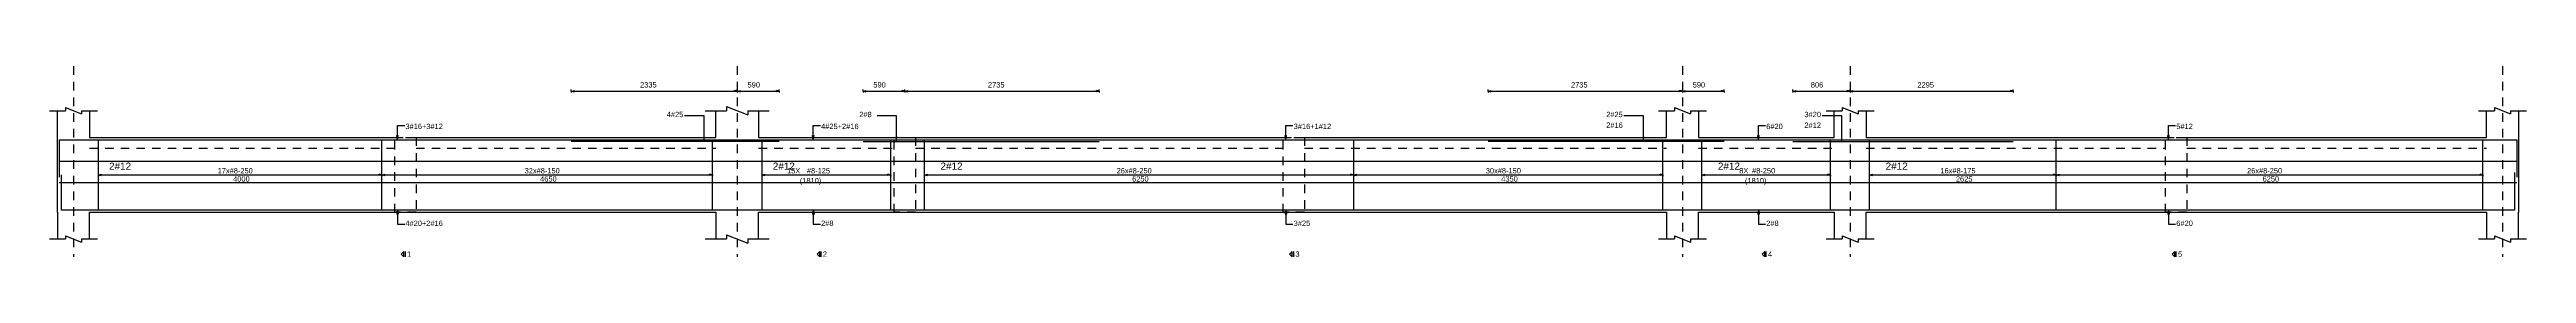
# Model space of a CAD drawing. Extents: x 0 to 98, y 3 to 248.
# Drawn here: x 0.66 to 35.52, y 141.22 to 143.89 of the extents above; entities that cross this region are included whole.
import ezdxf

# ---------------------------------------------------------------- set-up
doc = ezdxf.new("R2010")
doc.units = 0
doc.linetypes.add('ACAD_ISO02W100', pattern=[15, 12, -3])
for name, color, linetype in [('Axisline', 1, 'CONTINUOUS'), ('Beam_bottombarlabeling', 2, 'CONTINUOUS'), ('Beam_topbarsLabeling', 2, 'CONTINUOUS'), ('dim_all', 7, 'CONTINUOUS'), ('Extra_Topsteel_Labeling', 2, 'CONTINUOUS'), ('Extrabars', 7, 'CONTINUOUS'), ('Longsection', 2, 'CONTINUOUS'), ('main_botbars', 4, 'CONTINUOUS'), ('SecondaryBeam', 2, 'CONTINUOUS'), ('SectionLine', 4, 'CONTINUOUS'), ('Sidefacebar', 140, 'CONTINUOUS'), ('Slabline', 253, 'CONTINUOUS'), ('Stirrup_bar', 1, 'CONTINUOUS'), ('Stirrup_Dia_Spacing', 2, 'CONTINUOUS'), ('Stirrup_Length', 7, 'CONTINUOUS'), ('Stirrup_Numbers', 2, 'CONTINUOUS')]:
    doc.layers.add(name, color=color, linetype=linetype)
doc.styles.add('STRUDS_Arial', font='ARIAL.TTF', dxfattribs={"height": 0.04})

msp = doc.modelspace()

# ---------------------------------------------------------------- linework, layer by layer
at = {"layer": 'Axisline', "linetype": 'ACAD_ISO02W100', "ltscale": 0.01}
for p, q in [((1, 143.893), (1, 141.218)), ((10.34, 143.893), (10.34, 141.218)), ((23.64, 143.893), (23.64, 141.218)), ((26, 143.893), (26, 141.218)), ((35.18, 143.893), (35.18, 141.218))]:
    msp.add_line(p, q, dxfattribs=at)
at = {"layer": 'Beam_bottombarlabeling'}
for p, q in [((5.56, 141.876), (5.55, 141.816)), ((5.56, 141.876), (5.56, 141.676)), ((5.56, 141.876), (5.57, 141.816)), ((11.41, 141.876), (11.4, 141.816)), ((11.41, 141.876), (11.41, 141.676)), ((11.41, 141.876), (11.42, 141.816)), ((18.06, 141.876), (18.05, 141.816)), ((18.06, 141.876), (18.06, 141.676)), ((18.06, 141.876), (18.07, 141.816)), ((24.71, 141.876), (24.7, 141.816)), ((24.71, 141.876), (24.71, 141.676)), ((24.71, 141.876), (24.72, 141.816)), ((30.48, 141.876), (30.47, 141.816)), ((30.48, 141.876), (30.48, 141.676)), ((30.48, 141.876), (30.49, 141.816)), ((5.55, 141.816), (5.57, 141.816)), ((5.56, 141.676), (5.66, 141.676)), ((11.4, 141.816), (11.42, 141.816)), ((11.41, 141.676), (11.51, 141.676)), ((18.05, 141.816), (18.07, 141.816)), ((18.06, 141.676), (18.16, 141.676)), ((24.7, 141.816), (24.72, 141.816)), ((24.71, 141.676), (24.81, 141.676)), ((30.47, 141.816), (30.49, 141.816)), ((30.48, 141.676), (30.58, 141.676))]:
    msp.add_line(p, q, dxfattribs=at)
for points in [[(5.56, 141.876), (5.55, 141.816), (5.56, 141.876), (5.57, 141.816)], [(11.41, 141.876), (11.4, 141.816), (11.41, 141.876), (11.42, 141.816)], [(18.06, 141.876), (18.05, 141.816), (18.06, 141.876), (18.07, 141.816)], [(24.71, 141.876), (24.7, 141.816), (24.71, 141.876), (24.72, 141.816)], [(30.48, 141.876), (30.47, 141.816), (30.48, 141.876), (30.49, 141.816)]]:
    msp.add_solid(points, dxfattribs=at)
at = {"layer": 'Beam_topbarsLabeling'}
for p, q in [((5.56, 142.86), (5.55, 142.92)), ((5.55, 142.92), (5.57, 142.92)), ((5.56, 142.86), (5.56, 143.06)), ((5.56, 143.06), (5.66, 143.06)), ((5.56, 142.86), (5.57, 142.92)), ((5.56, 142.92), (5.565, 142.92)), ((11.41, 142.86), (11.4, 142.92)), ((11.4, 142.92), (11.42, 142.92)), ((11.41, 142.86), (11.41, 143.06)), ((11.41, 143.06), (11.51, 143.06)), ((11.41, 142.86), (11.42, 142.92)), ((11.41, 142.92), (11.415, 142.92)), ((18.06, 142.86), (18.05, 142.92)), ((18.05, 142.92), (18.07, 142.92)), ((18.06, 142.86), (18.06, 143.06)), ((18.06, 143.06), (18.16, 143.06)), ((18.06, 142.86), (18.07, 142.92)), ((18.06, 142.92), (18.065, 142.92)), ((24.71, 142.86), (24.7, 142.92)), ((24.7, 142.92), (24.72, 142.92)), ((24.71, 142.86), (24.71, 143.06)), ((24.71, 143.06), (24.81, 143.06)), ((24.71, 142.86), (24.72, 142.92)), ((24.71, 142.92), (24.715, 142.92)), ((30.48, 142.86), (30.47, 142.92)), ((30.47, 142.92), (30.49, 142.92)), ((30.48, 142.86), (30.48, 143.06)), ((30.48, 143.06), (30.58, 143.06)), ((30.48, 142.86), (30.49, 142.92)), ((30.48, 142.92), (30.485, 142.92))]:
    msp.add_line(p, q, dxfattribs=at)
for points in [[(5.56, 142.86), (5.55, 142.92), (5.56, 142.86), (5.57, 142.92)], [(11.41, 142.86), (11.4, 142.92), (11.41, 142.86), (11.42, 142.92)], [(18.06, 142.86), (18.05, 142.92), (18.06, 142.86), (18.07, 142.92)], [(24.71, 142.86), (24.7, 142.92), (24.71, 142.86), (24.72, 142.92)], [(30.48, 142.86), (30.47, 142.92), (30.48, 142.86), (30.49, 142.92)]]:
    msp.add_solid(points, dxfattribs=at)
at = {"layer": 'dim_all'}
for p, q in [((8.005, 143.543), (8.005, 143.563)), ((8.005, 143.543), (8.005, 143.555)), ((8.005, 143.543), (8.005, 143.555)), ((8.005, 143.543), (8.045, 143.553)), ((8.005, 143.543), (8.005, 143.523)), ((8.005, 143.543), (8.045, 143.533)), ((8.005, 143.543), (8.005, 143.53)), ((8.005, 143.543), (8.005, 143.53)), ((8.005, 143.543), (10.93, 143.543)), ((8.045, 143.533), (8.045, 143.553)), ((10.34, 143.543), (10.3, 143.553)), ((10.3, 143.533), (10.3, 143.553)), ((10.34, 143.543), (10.3, 143.553)), ((10.3, 143.533), (10.3, 143.553)), ((10.34, 143.543), (10.3, 143.533)), ((10.34, 143.543), (10.3, 143.533)), ((10.34, 143.543), (10.34, 143.563)), ((10.34, 143.543), (10.34, 143.563)), ((10.34, 143.543), (10.34, 143.563)), ((10.34, 143.543), (10.34, 143.563)), ((10.34, 143.543), (10.34, 143.555)), ((10.34, 143.543), (10.34, 143.555)), ((10.34, 143.543), (10.34, 143.555)), ((10.34, 143.543), (10.34, 143.555)), ((10.34, 143.543), (10.38, 143.553)), ((10.34, 143.543), (10.38, 143.553)), ((10.34, 143.543), (10.34, 143.523)), ((10.34, 143.543), (10.38, 143.533)), ((10.34, 143.543), (10.34, 143.523)), ((10.34, 143.543), (10.34, 143.53)), ((10.34, 143.543), (10.34, 143.53)), ((10.34, 143.543), (10.34, 143.53)), ((10.34, 143.543), (10.34, 143.53)), ((10.34, 143.543), (10.34, 143.543)), ((10.34, 143.543), (10.34, 143.523)), ((10.34, 143.543), (10.38, 143.533)), ((10.34, 143.543), (10.34, 143.523)), ((10.38, 143.533), (10.38, 143.553)), ((10.38, 143.533), (10.38, 143.553)), ((10.93, 143.543), (10.89, 143.553)), ((10.89, 143.533), (10.89, 143.553)), ((10.93, 143.543), (10.89, 143.533)), ((10.93, 143.543), (10.93, 143.563)), ((10.93, 143.543), (10.93, 143.555)), ((10.93, 143.543), (10.93, 143.555)), ((10.93, 143.543), (10.93, 143.523)), ((10.93, 143.543), (10.93, 143.53)), ((10.93, 143.543), (10.93, 143.53)), ((12.11, 143.543), (12.11, 143.563)), ((12.11, 143.543), (12.11, 143.555)), ((12.11, 143.543), (12.11, 143.555)), ((12.11, 143.543), (12.15, 143.553)), ((12.11, 143.543), (12.11, 143.523)), ((12.11, 143.543), (12.15, 143.533)), ((12.11, 143.543), (12.11, 143.53)), ((12.11, 143.543), (12.11, 143.53)), ((12.11, 143.543), (15.435, 143.543)), ((12.15, 143.533), (12.15, 143.553)), ((12.7, 143.543), (12.66, 143.553)), ((12.66, 143.533), (12.66, 143.553)), ((12.7, 143.543), (12.66, 143.553)), ((12.66, 143.533), (12.66, 143.553)), ((12.7, 143.543), (12.66, 143.533)), ((12.7, 143.543), (12.66, 143.533)), ((12.7, 143.543), (12.7, 143.563)), ((12.7, 143.543), (12.7, 143.563)), ((12.7, 143.543), (12.7, 143.563)), ((12.7, 143.543), (12.7, 143.563)), ((12.7, 143.543), (12.7, 143.555)), ((12.7, 143.543), (12.7, 143.555)), ((12.7, 143.543), (12.7, 143.555)), ((12.7, 143.543), (12.7, 143.555)), ((12.7, 143.543), (12.74, 143.553)), ((12.7, 143.543), (12.74, 143.553)), ((12.7, 143.543), (12.7, 143.523)), ((12.7, 143.543), (12.74, 143.533)), ((12.7, 143.543), (12.7, 143.523)), ((12.7, 143.543), (12.7, 143.53)), ((12.7, 143.543), (12.7, 143.53)), ((12.7, 143.543), (12.7, 143.53)), ((12.7, 143.543), (12.7, 143.53)), ((12.7, 143.543), (12.7, 143.543)), ((12.7, 143.543), (12.7, 143.523)), ((12.7, 143.543), (12.74, 143.533)), ((12.7, 143.543), (12.7, 143.523)), ((12.74, 143.533), (12.74, 143.553)), ((12.74, 143.533), (12.74, 143.553)), ((15.435, 143.543), (15.395, 143.553)), ((15.395, 143.533), (15.395, 143.553)), ((15.435, 143.543), (15.395, 143.533)), ((15.435, 143.543), (15.435, 143.563)), ((15.435, 143.543), (15.435, 143.555)), ((15.435, 143.543), (15.435, 143.555)), ((15.435, 143.543), (15.435, 143.523)), ((15.435, 143.543), (15.435, 143.53)), ((15.435, 143.543), (15.435, 143.53)), ((20.905, 143.543), (20.905, 143.563)), ((20.905, 143.543), (20.905, 143.563)), ((20.905, 143.543), (20.905, 143.555)), ((20.905, 143.543), (20.905, 143.555)), ((20.905, 143.543), (20.905, 143.555)), ((20.905, 143.543), (20.905, 143.555)), ((20.905, 143.543), (20.945, 143.553)), ((20.905, 143.543), (20.945, 143.553)), ((20.905, 143.543), (20.905, 143.523)), ((20.905, 143.543), (20.945, 143.533)), ((20.905, 143.543), (20.905, 143.53)), ((20.905, 143.543), (20.905, 143.53)), ((20.905, 143.543), (24.23, 143.543)), ((20.905, 143.543), (20.905, 143.523)), ((20.905, 143.543), (20.945, 143.533)), ((20.905, 143.543), (20.905, 143.53)), ((20.905, 143.543), (20.905, 143.53)), ((20.905, 143.543), (24.23, 143.543)), ((20.945, 143.533), (20.945, 143.553)), ((20.945, 143.533), (20.945, 143.553)), ((23.64, 143.543), (23.6, 143.553)), ((23.6, 143.533), (23.6, 143.553)), ((23.64, 143.543), (23.6, 143.553)), ((23.6, 143.533), (23.6, 143.553)), ((23.64, 143.543), (23.6, 143.553)), ((23.6, 143.533), (23.6, 143.553)), ((23.64, 143.543), (23.6, 143.553)), ((23.6, 143.533), (23.6, 143.553)), ((23.64, 143.543), (23.6, 143.533)), ((23.64, 143.543), (23.6, 143.533)), ((23.64, 143.543), (23.6, 143.533)), ((23.64, 143.543), (23.6, 143.533)), ((23.64, 143.543), (23.64, 143.563)), ((23.64, 143.543), (23.64, 143.563)), ((23.64, 143.543), (23.64, 143.563)), ((23.64, 143.543), (23.64, 143.563)), ((23.64, 143.543), (23.64, 143.563)), ((23.64, 143.543), (23.64, 143.563)), ((23.64, 143.543), (23.64, 143.563)), ((23.64, 143.543), (23.64, 143.563)), ((23.64, 143.543), (23.64, 143.555)), ((23.64, 143.543), (23.64, 143.555)), ((23.64, 143.543), (23.64, 143.555)), ((23.64, 143.543), (23.64, 143.555)), ((23.64, 143.543), (23.64, 143.555)), ((23.64, 143.543), (23.64, 143.555)), ((23.64, 143.543), (23.64, 143.555)), ((23.64, 143.543), (23.64, 143.555)), ((23.64, 143.543), (23.68, 143.553)), ((23.64, 143.543), (23.68, 143.553)), ((23.64, 143.543), (23.68, 143.553)), ((23.64, 143.543), (23.68, 143.553)), ((23.64, 143.543), (23.64, 143.523)), ((23.64, 143.543), (23.68, 143.533)), ((23.64, 143.543), (23.64, 143.523)), ((23.64, 143.543), (23.64, 143.53)), ((23.64, 143.543), (23.64, 143.53)), ((23.64, 143.543), (23.64, 143.53)), ((23.64, 143.543), (23.64, 143.53)), ((23.64, 143.543), (23.64, 143.543)), ((23.64, 143.543), (23.64, 143.523)), ((23.64, 143.543), (23.68, 143.533)), ((23.64, 143.543), (23.64, 143.523)), ((23.64, 143.543), (23.64, 143.523)), ((23.64, 143.543), (23.68, 143.533)), ((23.64, 143.543), (23.64, 143.523)), ((23.64, 143.543), (23.64, 143.53)), ((23.64, 143.543), (23.64, 143.53)), ((23.64, 143.543), (23.64, 143.53)), ((23.64, 143.543), (23.64, 143.53)), ((23.64, 143.543), (23.64, 143.543)), ((23.64, 143.543), (23.64, 143.523)), ((23.64, 143.543), (23.68, 143.533)), ((23.64, 143.543), (23.64, 143.523)), ((23.68, 143.533), (23.68, 143.553)), ((23.68, 143.533), (23.68, 143.553)), ((23.68, 143.533), (23.68, 143.553)), ((23.68, 143.533), (23.68, 143.553)), ((24.23, 143.543), (24.19, 143.553)), ((24.19, 143.533), (24.19, 143.553)), ((24.23, 143.543), (24.19, 143.553)), ((24.19, 143.533), (24.19, 143.553)), ((24.23, 143.543), (24.19, 143.533)), ((24.23, 143.543), (24.19, 143.533)), ((24.23, 143.543), (24.23, 143.563)), ((24.23, 143.543), (24.23, 143.563)), ((24.23, 143.543), (24.23, 143.555)), ((24.23, 143.543), (24.23, 143.555)), ((24.23, 143.543), (24.23, 143.555)), ((24.23, 143.543), (24.23, 143.555)), ((24.23, 143.543), (24.23, 143.523)), ((24.23, 143.543), (24.23, 143.53)), ((24.23, 143.543), (24.23, 143.53)), ((24.23, 143.543), (24.23, 143.523)), ((24.23, 143.543), (24.23, 143.53)), ((24.23, 143.543), (24.23, 143.53)), ((25.1941, 143.543), (25.1941, 143.563)), ((25.1941, 143.543), (25.1941, 143.563)), ((25.1941, 143.543), (25.1941, 143.555)), ((25.1941, 143.543), (25.1941, 143.555)), ((25.1941, 143.543), (25.1941, 143.555)), ((25.1941, 143.543), (25.1941, 143.555)), ((25.1941, 143.543), (25.2341, 143.553)), ((25.1941, 143.543), (25.2341, 143.553)), ((25.1941, 143.543), (25.1941, 143.523)), ((25.1941, 143.543), (25.2341, 143.533)), ((25.1941, 143.543), (25.1941, 143.53)), ((25.1941, 143.543), (25.1941, 143.53)), ((25.1941, 143.543), (28.295, 143.543)), ((25.1941, 143.543), (25.1941, 143.523)), ((25.1941, 143.543), (25.2341, 143.533)), ((25.1941, 143.543), (25.1941, 143.53)), ((25.1941, 143.543), (25.1941, 143.53)), ((25.1941, 143.543), (28.295, 143.543)), ((25.2341, 143.533), (25.2341, 143.553)), ((25.2341, 143.533), (25.2341, 143.553)), ((26, 143.543), (25.96, 143.553)), ((25.96, 143.533), (25.96, 143.553)), ((26, 143.543), (25.96, 143.553)), ((25.96, 143.533), (25.96, 143.553)), ((26, 143.543), (25.96, 143.553)), ((25.96, 143.533), (25.96, 143.553)), ((26, 143.543), (25.96, 143.553)), ((25.96, 143.533), (25.96, 143.553)), ((26, 143.543), (25.96, 143.533)), ((26, 143.543), (25.96, 143.533)), ((26, 143.543), (25.96, 143.533)), ((26, 143.543), (25.96, 143.533)), ((26, 143.543), (26, 143.563)), ((26, 143.543), (26, 143.563)), ((26, 143.543), (26, 143.563)), ((26, 143.543), (26, 143.563)), ((26, 143.543), (26, 143.563)), ((26, 143.543), (26, 143.563)), ((26, 143.543), (26, 143.563)), ((26, 143.543), (26, 143.563)), ((26, 143.543), (26, 143.555)), ((26, 143.543), (26, 143.555)), ((26, 143.543), (26, 143.555)), ((26, 143.543), (26, 143.555)), ((26, 143.543), (26, 143.555)), ((26, 143.543), (26, 143.555)), ((26, 143.543), (26, 143.555)), ((26, 143.543), (26, 143.555)), ((26, 143.543), (26.04, 143.553)), ((26, 143.543), (26.04, 143.553)), ((26, 143.543), (26.04, 143.553)), ((26, 143.543), (26.04, 143.553)), ((26, 143.543), (26, 143.523)), ((26, 143.543), (26.04, 143.533)), ((26, 143.543), (26, 143.523)), ((26, 143.543), (26, 143.53)), ((26, 143.543), (26, 143.53)), ((26, 143.543), (26, 143.53)), ((26, 143.543), (26, 143.53)), ((26, 143.543), (26, 143.543)), ((26, 143.543), (26, 143.523)), ((26, 143.543), (26.04, 143.533)), ((26, 143.543), (26, 143.523)), ((26, 143.543), (26, 143.523)), ((26, 143.543), (26.04, 143.533)), ((26, 143.543), (26, 143.523)), ((26, 143.543), (26, 143.53)), ((26, 143.543), (26, 143.53)), ((26, 143.543), (26, 143.53)), ((26, 143.543), (26, 143.53)), ((26, 143.543), (26, 143.543)), ((26, 143.543), (26, 143.523)), ((26, 143.543), (26.04, 143.533)), ((26, 143.543), (26, 143.523)), ((26.04, 143.533), (26.04, 143.553)), ((26.04, 143.533), (26.04, 143.553)), ((26.04, 143.533), (26.04, 143.553)), ((26.04, 143.533), (26.04, 143.553)), ((28.295, 143.543), (28.255, 143.553)), ((28.255, 143.533), (28.255, 143.553)), ((28.295, 143.543), (28.255, 143.553)), ((28.255, 143.533), (28.255, 143.553)), ((28.295, 143.543), (28.255, 143.533)), ((28.295, 143.543), (28.255, 143.533)), ((28.295, 143.543), (28.295, 143.563)), ((28.295, 143.543), (28.295, 143.563)), ((28.295, 143.543), (28.295, 143.555)), ((28.295, 143.543), (28.295, 143.555)), ((28.295, 143.543), (28.295, 143.555)), ((28.295, 143.543), (28.295, 143.555)), ((28.295, 143.543), (28.295, 143.523)), ((28.295, 143.543), (28.295, 143.53)), ((28.295, 143.543), (28.295, 143.53)), ((28.295, 143.543), (28.295, 143.523)), ((28.295, 143.543), (28.295, 143.53)), ((28.295, 143.543), (28.295, 143.53))]:
    msp.add_line(p, q, dxfattribs=at)
for points in [[(8.005, 143.543), (8.045, 143.553), (8.005, 143.543), (8.045, 143.533)], [(10.34, 143.543), (10.3, 143.553), (10.34, 143.543), (10.3, 143.533)], [(10.34, 143.543), (10.3, 143.553), (10.34, 143.543), (10.3, 143.533)], [(10.34, 143.543), (10.38, 143.553), (10.34, 143.543), (10.38, 143.533)], [(10.34, 143.543), (10.38, 143.553), (10.34, 143.543), (10.38, 143.533)], [(10.93, 143.543), (10.89, 143.553), (10.93, 143.543), (10.89, 143.533)], [(12.11, 143.543), (12.15, 143.553), (12.11, 143.543), (12.15, 143.533)], [(12.7, 143.543), (12.66, 143.553), (12.7, 143.543), (12.66, 143.533)], [(12.7, 143.543), (12.66, 143.553), (12.7, 143.543), (12.66, 143.533)], [(12.7, 143.543), (12.74, 143.553), (12.7, 143.543), (12.74, 143.533)], [(12.7, 143.543), (12.74, 143.553), (12.7, 143.543), (12.74, 143.533)], [(15.435, 143.543), (15.395, 143.553), (15.435, 143.543), (15.395, 143.533)], [(20.905, 143.543), (20.945, 143.553), (20.905, 143.543), (20.945, 143.533)], [(20.905, 143.543), (20.945, 143.553), (20.905, 143.543), (20.945, 143.533)], [(23.64, 143.543), (23.6, 143.553), (23.64, 143.543), (23.6, 143.533)], [(23.64, 143.543), (23.6, 143.553), (23.64, 143.543), (23.6, 143.533)], [(23.64, 143.543), (23.6, 143.553), (23.64, 143.543), (23.6, 143.533)], [(23.64, 143.543), (23.6, 143.553), (23.64, 143.543), (23.6, 143.533)], [(23.64, 143.543), (23.68, 143.553), (23.64, 143.543), (23.68, 143.533)], [(23.64, 143.543), (23.68, 143.553), (23.64, 143.543), (23.68, 143.533)], [(23.64, 143.543), (23.68, 143.553), (23.64, 143.543), (23.68, 143.533)], [(23.64, 143.543), (23.68, 143.553), (23.64, 143.543), (23.68, 143.533)], [(24.23, 143.543), (24.19, 143.553), (24.23, 143.543), (24.19, 143.533)], [(24.23, 143.543), (24.19, 143.553), (24.23, 143.543), (24.19, 143.533)], [(25.1941, 143.543), (25.2341, 143.553), (25.1941, 143.543), (25.2341, 143.533)], [(25.1941, 143.543), (25.2341, 143.553), (25.1941, 143.543), (25.2341, 143.533)], [(26, 143.543), (25.96, 143.553), (26, 143.543), (25.96, 143.533)], [(26, 143.543), (25.96, 143.553), (26, 143.543), (25.96, 143.533)], [(26, 143.543), (25.96, 143.553), (26, 143.543), (25.96, 143.533)], [(26, 143.543), (25.96, 143.553), (26, 143.543), (25.96, 143.533)], [(26, 143.543), (26.04, 143.553), (26, 143.543), (26.04, 143.533)], [(26, 143.543), (26.04, 143.553), (26, 143.543), (26.04, 143.533)], [(26, 143.543), (26.04, 143.553), (26, 143.543), (26.04, 143.533)], [(26, 143.543), (26.04, 143.553), (26, 143.543), (26.04, 143.533)], [(28.295, 143.543), (28.255, 143.553), (28.295, 143.543), (28.255, 143.533)], [(28.295, 143.543), (28.255, 143.553), (28.295, 143.543), (28.255, 143.533)]]:
    msp.add_solid(points, dxfattribs=at)
at = {"layer": 'Extra_Topsteel_Labeling'}
for p, q in [((9.873, 143.197), (9.598, 143.197)), ((9.873, 142.847), (9.873, 143.197)), ((12.582, 143.197), (12.307, 143.197)), ((12.582, 142.847), (12.582, 143.197)), ((23.093, 143.197), (22.818, 143.197)), ((23.093, 142.847), (23.093, 143.197)), ((25.882, 143.197), (25.607, 143.197)), ((25.882, 142.847), (25.882, 143.197))]:
    msp.add_line(p, q, dxfattribs=at)
for points in [[(9.873, 142.847), (9.863, 142.907), (9.873, 142.847), (9.883, 142.907)], [(12.582, 142.847), (12.572, 142.907), (12.582, 142.847), (12.592, 142.907)], [(23.093, 142.847), (23.083, 142.907), (23.093, 142.847), (23.103, 142.907)], [(25.882, 142.847), (25.872, 142.907), (25.882, 142.847), (25.892, 142.907)]]:
    msp.add_solid(points, dxfattribs=at)
at = {"layer": 'Extrabars'}
for p, q in [((10.93, 142.835), (8.005, 142.835)), ((15.435, 142.831), (12.11, 142.831)), ((24.23, 142.835), (20.905, 142.835)), ((24.23, 142.835), (20.905, 142.835)), ((28.295, 142.833), (25.1941, 142.833)), ((28.295, 142.833), (25.1941, 142.833))]:
    msp.add_line(p, q, dxfattribs=at)
at = {"layer": 'Longsection'}
for p, q in [((0.6625, 143.268), (0.775, 143.268)), ((0.6625, 143.268), (0.8875, 143.268)), ((0.775, 142.893), (0.775, 143.268)), ((0.8875, 143.313), (0.8875, 143.268)), ((0.8875, 143.313), (1.1125, 143.223)), ((1.1125, 143.268), (1.1125, 143.223)), ((1.1125, 143.268), (1.3375, 143.268)), ((1.225, 143.268), (1.225, 142.893)), ((9.89, 143.268), (10.04, 143.268)), ((9.89, 143.268), (10.19, 143.268)), ((10.04, 142.893), (10.04, 143.268)), ((10.19, 143.328), (10.19, 143.268)), ((10.19, 143.328), (10.49, 143.208)), ((10.49, 143.268), (10.49, 143.208)), ((10.49, 143.268), (10.79, 143.268)), ((10.64, 143.268), (10.64, 142.893)), ((23.3025, 143.268), (23.415, 143.268)), ((23.3025, 143.268), (23.5275, 143.268)), ((23.415, 142.893), (23.415, 143.268)), ((23.5275, 143.313), (23.5275, 143.268)), ((23.5275, 143.313), (23.7525, 143.223)), ((23.7525, 143.268), (23.7525, 143.223)), ((23.7525, 143.268), (23.9775, 143.268)), ((23.865, 143.268), (23.865, 142.893)), ((25.6625, 143.268), (25.775, 143.268)), ((25.6625, 143.268), (25.8875, 143.268)), ((25.775, 142.893), (25.775, 143.268)), ((25.8875, 143.313), (25.8875, 143.268)), ((25.8875, 143.313), (26.1125, 143.223)), ((26.1125, 143.268), (26.1125, 143.223)), ((26.1125, 143.268), (26.3375, 143.268)), ((26.225, 143.268), (26.225, 142.893)), ((34.8425, 143.268), (34.955, 143.268)), ((34.8425, 143.268), (35.0675, 143.268)), ((34.955, 142.893), (34.955, 143.268)), ((35.0675, 143.313), (35.0675, 143.268)), ((35.0675, 143.313), (35.2925, 143.223)), ((35.2925, 143.268), (35.2925, 143.223)), ((35.2925, 143.268), (35.5175, 143.268)), ((35.405, 143.268), (35.405, 142.893)), ((0.775, 141.843), (0.775, 142.893)), ((1, 142.893), (1, 142.893)), ((1.225, 142.893), (5.52, 142.893)), ((5.67, 142.893), (10.04, 142.893)), ((10.64, 142.893), (12.85, 142.893)), ((12.7, 142.893), (18.02, 142.893)), ((18.17, 142.893), (23.415, 142.893)), ((23.865, 142.893), (25.775, 142.893)), ((26.225, 142.893), (30.44, 142.893)), ((30.59, 142.893), (34.955, 142.893)), ((35.405, 142.893), (35.405, 141.843)), ((0.775, 141.843), (0.775, 141.468)), ((0.8875, 141.513), (0.8875, 141.468)), ((0.8875, 141.513), (1.1125, 141.423)), ((1.225, 141.468), (1.225, 141.843)), ((1.225, 141.843), (5.52, 141.843)), ((5.52, 141.843), (10.04, 141.843)), ((10.04, 141.843), (10.04, 141.468)), ((10.19, 141.528), (10.19, 141.468)), ((10.19, 141.528), (10.49, 141.408)), ((10.64, 141.468), (10.64, 141.843)), ((10.64, 141.843), (12.55, 141.843)), ((12.55, 141.843), (18.02, 141.843)), ((18.02, 141.843), (23.415, 141.843)), ((23.415, 141.843), (23.415, 141.468)), ((23.5275, 141.513), (23.5275, 141.468)), ((23.5275, 141.513), (23.7525, 141.423)), ((23.865, 141.468), (23.865, 141.843)), ((23.865, 141.843), (25.775, 141.843)), ((25.775, 141.843), (25.775, 141.468)), ((25.8875, 141.513), (25.8875, 141.468)), ((25.8875, 141.513), (26.1125, 141.423)), ((26.225, 141.468), (26.225, 141.843)), ((26.225, 141.843), (30.44, 141.843)), ((30.44, 141.843), (34.955, 141.843)), ((34.955, 141.843), (34.955, 141.468)), ((35.0675, 141.513), (35.0675, 141.468)), ((35.0675, 141.513), (35.2925, 141.423)), ((35.405, 141.468), (35.405, 141.843)), ((0.6625, 141.468), (0.775, 141.468)), ((0.6625, 141.468), (0.8875, 141.468)), ((1.1125, 141.468), (1.1125, 141.423)), ((1.1125, 141.468), (1.3375, 141.468)), ((9.89, 141.468), (10.04, 141.468)), ((9.89, 141.468), (10.19, 141.468)), ((10.49, 141.468), (10.49, 141.408)), ((10.49, 141.468), (10.79, 141.468)), ((23.3025, 141.468), (23.415, 141.468)), ((23.3025, 141.468), (23.5275, 141.468)), ((23.7525, 141.468), (23.7525, 141.423)), ((23.7525, 141.468), (23.9775, 141.468)), ((25.6625, 141.468), (25.775, 141.468)), ((25.6625, 141.468), (25.8875, 141.468)), ((26.1125, 141.468), (26.1125, 141.423)), ((26.1125, 141.468), (26.3375, 141.468)), ((34.8425, 141.468), (34.955, 141.468)), ((34.8425, 141.468), (35.0675, 141.468)), ((35.2925, 141.468), (35.2925, 141.423)), ((35.2925, 141.468), (35.5175, 141.468))]:
    msp.add_line(p, q, dxfattribs=at)
at = {"layer": 'main_botbars'}
for p, q in [((0.8, 142.86), (0.8, 142.335)), ((0.8, 142.86), (10.615, 142.86)), ((10.065, 142.86), (12.825, 142.86)), ((12.725, 142.86), (23.84, 142.86)), ((23.44, 142.86), (26.2, 142.86)), ((25.8, 142.86), (35.38, 142.86)), ((35.38, 142.86), (35.38, 142.335)), ((0.825, 142.368), (0.825, 141.876)), ((35.355, 141.876), (35.355, 142.401)), ((0.825, 141.876), (10.59, 141.876)), ((10.09, 141.876), (10.09, 141.876)), ((10.09, 141.876), (12.8, 141.876)), ((10.59, 141.876), (10.59, 141.876)), ((12.6, 141.876), (12.6, 141.876)), ((12.6, 141.876), (23.815, 141.876)), ((23.465, 141.876), (23.465, 141.876)), ((23.465, 141.876), (26.175, 141.876)), ((25.825, 141.876), (35.355, 141.876))]:
    msp.add_line(p, q, dxfattribs=at)
at = {"layer": 'SecondaryBeam', "linetype": 'ACAD_ISO02W100', "ltscale": 0.01}
for p, q in [((5.52, 142.893), (5.82, 142.893)), ((5.52, 141.843), (5.52, 142.893)), ((5.82, 142.893), (5.82, 141.843)), ((12.55, 142.893), (12.85, 142.893)), ((12.55, 141.843), (12.55, 142.893)), ((12.85, 142.893), (12.85, 141.843)), ((18.02, 142.893), (18.32, 142.893)), ((18.02, 141.843), (18.02, 142.893)), ((18.32, 142.893), (18.32, 141.843)), ((30.44, 142.893), (30.74, 142.893)), ((30.44, 141.843), (30.44, 142.893)), ((30.74, 142.893), (30.74, 141.843)), ((5.82, 141.843), (5.52, 141.843)), ((12.85, 141.843), (12.55, 141.843)), ((18.32, 141.843), (18.02, 141.843)), ((30.74, 141.843), (30.44, 141.843))]:
    msp.add_line(p, q, dxfattribs=at)
at = {"layer": 'SectionLine'}
for p, q in [((5.65, 141.293), (5.6125, 141.255)), ((5.65, 141.218), (5.6125, 141.255)), ((5.65, 141.218), (5.65, 141.293)), ((5.67, 141.218), (5.67, 141.293)), ((11.5, 141.293), (11.4625, 141.255)), ((11.5, 141.218), (11.4625, 141.255)), ((11.5, 141.218), (11.5, 141.293)), ((11.52, 141.218), (11.52, 141.293)), ((18.15, 141.293), (18.1125, 141.255)), ((18.15, 141.218), (18.1125, 141.255)), ((18.15, 141.218), (18.15, 141.293)), ((18.17, 141.218), (18.17, 141.293)), ((24.8, 141.293), (24.7625, 141.255)), ((24.8, 141.218), (24.7625, 141.255)), ((24.8, 141.218), (24.8, 141.293)), ((24.82, 141.218), (24.82, 141.293)), ((30.57, 141.293), (30.5325, 141.255)), ((30.57, 141.218), (30.5325, 141.255)), ((30.57, 141.218), (30.57, 141.293)), ((30.59, 141.218), (30.59, 141.293))]:
    msp.add_line(p, q, dxfattribs=at)
at = {"layer": 'Sidefacebar'}
for p, q in [((0.8, 142.56), (10.615, 142.56)), ((10.065, 142.56), (12.825, 142.56)), ((12.575, 142.56), (23.84, 142.56)), ((23.44, 142.56), (26.2, 142.56)), ((25.8, 142.56), (35.38, 142.56)), ((0.8, 142.26), (10.615, 142.26)), ((10.065, 142.26), (12.825, 142.26)), ((12.575, 142.26), (23.84, 142.26)), ((23.44, 142.26), (26.2, 142.26)), ((25.8, 142.26), (35.38, 142.26))]:
    msp.add_line(p, q, dxfattribs=at)
at = {"layer": 'Slabline', "linetype": 'ACAD_ISO02W100', "ltscale": 0.01}
for p, q in [((1.225, 142.743), (5.52, 142.743)), ((5.82, 142.743), (10.04, 142.743)), ((10.64, 142.743), (12.55, 142.743)), ((12.85, 142.743), (18.02, 142.743)), ((18.32, 142.743), (23.415, 142.743)), ((23.865, 142.743), (25.775, 142.743)), ((26.225, 142.743), (30.44, 142.743)), ((30.74, 142.743), (34.955, 142.743))]:
    msp.add_line(p, q, dxfattribs=at)
at = {"layer": 'Stirrup_bar'}
for p, q in [((1.35, 141.876), (1.35, 142.86)), ((5.34, 141.876), (5.34, 142.86)), ((9.99, 141.876), (9.99, 142.86)), ((10.69, 141.876), (10.69, 142.86)), ((12.5, 141.876), (12.5, 142.86)), ((12.975, 141.876), (12.975, 142.86)), ((19.015, 141.876), (19.015, 142.86)), ((23.365, 141.876), (23.365, 142.86)), ((23.915, 141.876), (23.915, 142.86)), ((25.725, 141.876), (25.725, 142.86)), ((26.275, 141.876), (26.275, 142.86)), ((28.9, 141.876), (28.9, 142.86)), ((34.905, 141.876), (34.905, 142.86))]:
    msp.add_line(p, q, dxfattribs=at)
at = {"layer": 'Stirrup_Length'}
for p, q in [((1.35, 142.368), (1.35, 142.388)), ((1.35, 142.368), (1.39, 142.378)), ((1.35, 142.368), (9.99, 142.368)), ((1.35, 142.368), (1.35, 142.348)), ((1.35, 142.368), (1.39, 142.358)), ((1.39, 142.358), (1.39, 142.378)), ((5.34, 142.368), (5.3, 142.378)), ((5.3, 142.358), (5.3, 142.378)), ((5.34, 142.368), (5.3, 142.358)), ((5.34, 142.368), (5.34, 142.388)), ((5.34, 142.368), (5.34, 142.388)), ((5.34, 142.368), (5.38, 142.378)), ((5.34, 142.368), (5.34, 142.348)), ((5.34, 142.368), (5.38, 142.358)), ((5.34, 142.368), (5.34, 142.348)), ((5.38, 142.358), (5.38, 142.378)), ((9.99, 142.368), (9.95, 142.378)), ((9.95, 142.358), (9.95, 142.378)), ((9.99, 142.368), (9.95, 142.358)), ((9.99, 142.368), (9.99, 142.388)), ((9.99, 142.368), (9.99, 142.348)), ((10.69, 142.368), (10.69, 142.388)), ((10.69, 142.368), (10.73, 142.378)), ((10.69, 142.368), (12.5, 142.368)), ((10.69, 142.368), (10.69, 142.348)), ((10.69, 142.368), (10.73, 142.358)), ((10.73, 142.358), (10.73, 142.378)), ((12.5, 142.368), (12.46, 142.378)), ((12.46, 142.358), (12.46, 142.378)), ((12.5, 142.368), (12.46, 142.358)), ((12.5, 142.368), (12.5, 142.388)), ((12.5, 142.368), (12.5, 142.348)), ((12.975, 142.368), (12.975, 142.388)), ((12.975, 142.368), (13.015, 142.378)), ((12.975, 142.368), (23.365, 142.368)), ((12.975, 142.368), (12.975, 142.348)), ((12.975, 142.368), (13.015, 142.358)), ((13.015, 142.358), (13.015, 142.378)), ((19.015, 142.368), (18.975, 142.378)), ((18.975, 142.358), (18.975, 142.378)), ((19.015, 142.368), (18.975, 142.358)), ((19.015, 142.368), (19.015, 142.388)), ((19.015, 142.368), (19.015, 142.388)), ((19.015, 142.368), (19.055, 142.378)), ((19.015, 142.368), (19.015, 142.348)), ((19.015, 142.368), (19.055, 142.358)), ((19.015, 142.368), (19.015, 142.348)), ((19.055, 142.358), (19.055, 142.378)), ((23.365, 142.368), (23.325, 142.378)), ((23.325, 142.358), (23.325, 142.378)), ((23.365, 142.368), (23.325, 142.358)), ((23.365, 142.368), (23.365, 142.388)), ((23.365, 142.368), (23.365, 142.348)), ((23.915, 142.368), (23.915, 142.388)), ((23.915, 142.368), (23.955, 142.378)), ((23.915, 142.368), (25.725, 142.368)), ((23.915, 142.368), (23.915, 142.348)), ((23.915, 142.368), (23.955, 142.358)), ((23.955, 142.358), (23.955, 142.378)), ((25.725, 142.368), (25.685, 142.378)), ((25.685, 142.358), (25.685, 142.378)), ((25.725, 142.368), (25.685, 142.358)), ((25.725, 142.368), (25.725, 142.388)), ((25.725, 142.368), (25.725, 142.348)), ((26.275, 142.368), (26.275, 142.388)), ((26.275, 142.368), (26.315, 142.378)), ((26.275, 142.368), (34.905, 142.368)), ((26.275, 142.368), (26.275, 142.348)), ((26.275, 142.368), (26.315, 142.358)), ((26.315, 142.358), (26.315, 142.378)), ((28.9, 142.368), (28.86, 142.378)), ((28.86, 142.358), (28.86, 142.378)), ((28.9, 142.368), (28.86, 142.358)), ((28.9, 142.368), (28.9, 142.388)), ((28.9, 142.368), (28.9, 142.388)), ((28.9, 142.368), (28.94, 142.378)), ((28.9, 142.368), (28.9, 142.348)), ((28.9, 142.368), (28.94, 142.358)), ((28.9, 142.368), (28.9, 142.348)), ((28.94, 142.358), (28.94, 142.378)), ((34.905, 142.368), (34.865, 142.378)), ((34.865, 142.358), (34.865, 142.378)), ((34.905, 142.368), (34.865, 142.358)), ((34.905, 142.368), (34.905, 142.388)), ((34.905, 142.368), (34.905, 142.348))]:
    msp.add_line(p, q, dxfattribs=at)
for points in [[(1.35, 142.368), (1.39, 142.378), (1.35, 142.368), (1.39, 142.358)], [(5.34, 142.368), (5.3, 142.378), (5.34, 142.368), (5.3, 142.358)], [(5.34, 142.368), (5.38, 142.378), (5.34, 142.368), (5.38, 142.358)], [(9.99, 142.368), (9.95, 142.378), (9.99, 142.368), (9.95, 142.358)], [(10.69, 142.368), (10.73, 142.378), (10.69, 142.368), (10.73, 142.358)], [(12.5, 142.368), (12.46, 142.378), (12.5, 142.368), (12.46, 142.358)], [(12.975, 142.368), (13.015, 142.378), (12.975, 142.368), (13.015, 142.358)], [(19.015, 142.368), (18.975, 142.378), (19.015, 142.368), (18.975, 142.358)], [(19.015, 142.368), (19.055, 142.378), (19.015, 142.368), (19.055, 142.358)], [(23.365, 142.368), (23.325, 142.378), (23.365, 142.368), (23.325, 142.358)], [(23.915, 142.368), (23.955, 142.378), (23.915, 142.368), (23.955, 142.358)], [(25.725, 142.368), (25.685, 142.378), (25.725, 142.368), (25.685, 142.358)], [(26.275, 142.368), (26.315, 142.378), (26.275, 142.368), (26.315, 142.358)], [(28.9, 142.368), (28.86, 142.378), (28.9, 142.368), (28.86, 142.358)], [(28.9, 142.368), (28.94, 142.378), (28.9, 142.368), (28.94, 142.358)], [(34.905, 142.368), (34.865, 142.378), (34.905, 142.368), (34.865, 142.358)]]:
    msp.add_solid(points, dxfattribs=at)

# ---------------------------------------------------------------- texts
at = {"layer": 'Beam_bottombarlabeling', "style": 'STRUDS_Arial'}
for s, p in [('4#20+2#16', (5.67, 141.651)), ('2#8', (11.52, 141.651)), ('3#25', (18.17, 141.651)), ('2#8', (24.82, 141.651)), ('6#20', (30.59, 141.651))]:
    msp.add_text(s, height=0.075, dxfattribs=at).set_placement(p)
at = {"layer": 'Beam_topbarsLabeling', "style": 'STRUDS_Arial'}
for s, p in [('3#16+3#12', (5.67, 143.01)), ('4#25+2#16', (11.52, 143.01)), ('3#16+1#12', (18.17, 143.01)), ('6#20', (24.82, 143.01)), ('5#12', (30.59, 143.01))]:
    msp.add_text(s, height=0.075, dxfattribs=at).set_placement(p)
at = {"layer": 'dim_all', "style": 'STRUDS_Arial'}
for s, p in [('2335', (8.9725, 143.593)), ('590', (10.485, 143.593)), ('590', (12.255, 143.593)), ('2735', (13.8675, 143.593)), ('2735', (22.0725, 143.593)), ('2735', (22.0725, 143.593)), ('590', (23.785, 143.593)), ('590', (23.785, 143.593)), ('806', (25.4471, 143.593)), ('806', (25.4471, 143.593)), ('2295', (26.9475, 143.593)), ('2295', (26.9475, 143.593))]:
    msp.add_text(s, height=0.075, dxfattribs=at).set_placement(p)
at = {"layer": 'Extra_Topsteel_Labeling', "style": 'STRUDS_Arial'}
for s, p in [('4#25', (9.348, 143.177)), ('2#8', (12.057, 143.177)), ('2#25', (22.568, 143.177)), ('2#16', (22.568, 143.027)), ('3#20', (25.357, 143.177)), ('2#12', (25.357, 143.027))]:
    msp.add_text(s, height=0.075, dxfattribs=at).set_placement(p)
at = {"layer": 'SectionLine', "style": 'STRUDS_Arial'}
for s, p in [('1', (5.694, 141.218)), ('2', (11.544, 141.218)), ('3', (18.194, 141.218)), ('4', (24.844, 141.218)), ('5', (30.614, 141.218))]:
    msp.add_text(s, height=0.075, dxfattribs=at).set_placement(p)
at = {"layer": 'Sidefacebar', "style": 'STRUDS_Arial'}
for p in [(1.5, 142.44), (10.84, 142.44), (13.2, 142.44), (24.14, 142.44), (26.5, 142.44)]:
    msp.add_text('2#12', height=0.1, dxfattribs=at).set_placement(p)
at = {"layer": 'Stirrup_Dia_Spacing', "style": 'STRUDS_Arial'}
for s, p in [('#8-250', (3.1965, 142.388)), ('4000', (3.246, 142.273)), ('#8-150', (7.5165, 142.388)), ('4650', (7.566, 142.273)), ('#8-125', (11.32, 142.388)), ('#8-250', (15.8465, 142.388)), ('6250', (15.896, 142.273)), ('#8-150', (21.0415, 142.388)), ('4350', (21.091, 142.273)), ('#8-250', (24.62, 142.388)), ('#8-175', (27.439, 142.388)), ('2625', (27.4885, 142.273)), ('#8-250', (31.754, 142.388)), ('6250', (31.8035, 142.273))]:
    msp.add_text(s, height=0.075, dxfattribs=at).set_placement(p)
at = {"layer": 'Stirrup_Length', "style": 'STRUDS_Arial'}
for p in [(11.22, 142.248), (24.52, 142.248)]:
    msp.add_text('(1810)', height=0.075, dxfattribs=at).set_placement(p)
at = {"layer": 'Stirrup_Numbers', "style": 'STRUDS_Arial'}
for s, p in [('17x', (3.028, 142.388)), ('32x', (7.348, 142.388)), ('15X', (11.04, 142.388)), ('26x', (15.678, 142.388)), ('30x', (20.873, 142.388)), ('8X', (24.44, 142.388)), ('16x', (27.2705, 142.388)), ('26x', (31.5855, 142.388))]:
    msp.add_text(s, height=0.075, dxfattribs=at).set_placement(p)

doc.saveas('drawing.dxf')
